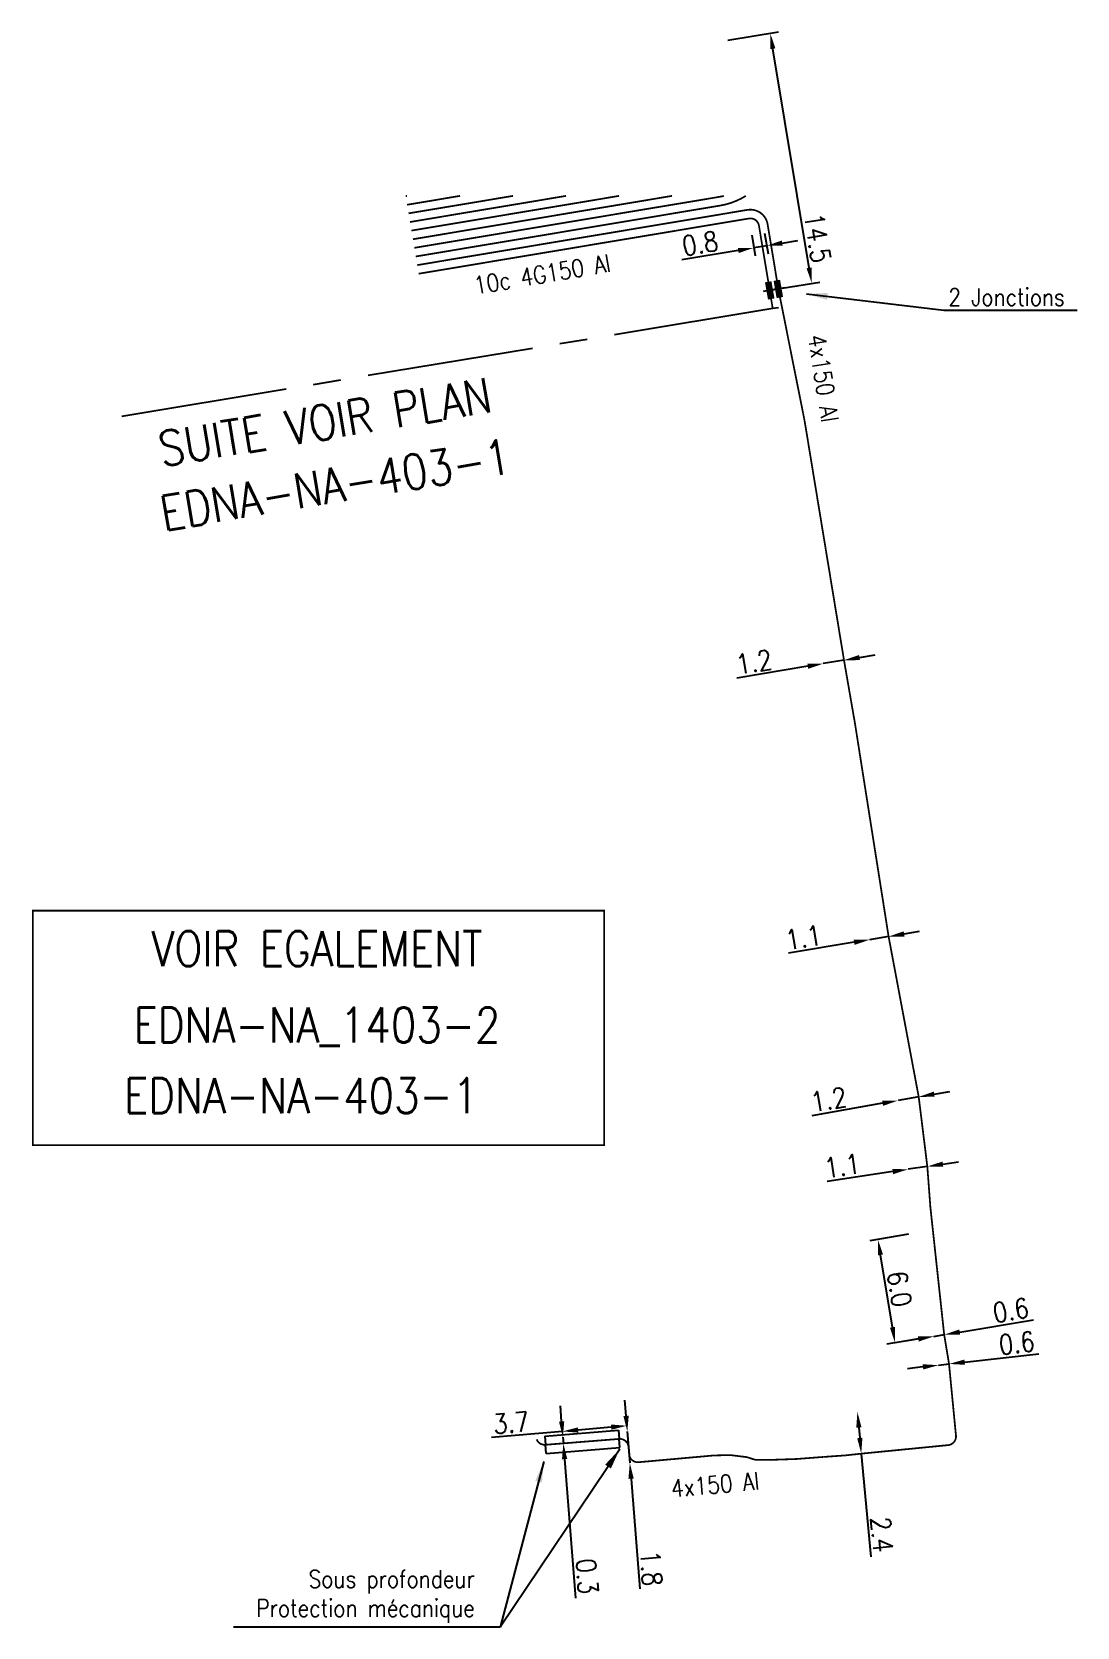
# Model space of a CAD drawing. Header units: millimetres. Extents: x 184994 to 186004, y 128000 to 129009.
# Drawn here: x 185043.2 to 185103, y 128918.2 to 129009.4 of the extents above; entities that cross this region are included whole.
import ezdxf
from ezdxf.enums import TextEntityAlignment as Align

# ---------------------------------------------------------------- set-up
doc = ezdxf.new("R2010")
doc.units = ezdxf.units.MM
doc.header["$PDMODE"] = 34
doc.linetypes.add('B_ST_Al', pattern=[2000, 1000, 1000])
doc.linetypes.add('CENTER2', pattern=[28.575, 19.05, -3.175, 3.175, -3.175])
doc.layers.get('0').update_dxf_attribs({"linetype": 'CONTINUOUS'})
doc.layers.get('Defpoints').update_dxf_attribs({"linetype": 'CONTINUOUS'})
for name, color, linetype in [('B_100', 3, 'CONTINUOUS'), ('B_110', 1, 'CONTINUOUS'), ('B_300', 7, 'CONTINUOUS'), ('B_420', 7, 'CONTINUOUS'), ('B_930', 7, 'CONTINUOUS')]:
    doc.layers.add(name, color=color, linetype=linetype)
doc.styles.get("Standard").update_dxf_attribs({"font": 'romans.shx', "width": 0.85})
doc.dimstyles.get("Standard").update_dxf_attribs({"dimtxt": 1.5, "dimasz": 1.2, "dimexe": 0.625, "dimexo": 0.625, "dimgap": 0.25, "dimtad": 1, "dimdec": 1, "dimzin": 0, "dimdsep": 46, "dimtxsty": 'Standard', "dimcen": -0.5, "dimadec": 0, "dimazin": 0, "dimtfac": 1, "dimtdec": 1, "dimtmove": 0, "dimatfit": 3, "dimfxl": 0, "dimtolj": 1, "dimtzin": 0, "dimarcsym": 0})

msp = doc.modelspace()

# ---------------------------------------------------------------- texts
at = {"layer": 'B_100', "linetype": 'B_ST_Al', "width": 0.85}
msp.add_text('10c 4G150 Al', height=1, rotation=9.64961, dxfattribs=at).set_placement((185072.415, 128995.516), align=Align.MIDDLE)
at = {"layer": 'B_110', "linetype": 'B_ST_Al', "width": 0.85}
for rotation, p in [(278.95299, (185088.506, 128989.57)), (5.24589, (185082.313, 128926.301))]:
    msp.add_text('4x150 Al', height=1, rotation=rotation, dxfattribs=at).set_placement(p, align=Align.MIDDLE)
at = {"layer": 'B_300', "linetype": 'Continuous', "insert": (185095.652, 128994.213), "char_height": 1, "attachment_point": 4}
msp.add_mtext('2 Jonctions', dxfattribs=at)
at = {"layer": 'B_420', "insert": (185068.56, 128919.905), "char_height": 1, "attachment_point": 6}
msp.add_mtext('Sous profondeur\\PProtection mécanique', dxfattribs=at)
at = {"layer": 'B_930', "width": 0.85}
for s, p in [('SUITE VOIR PLAN', (185060.159, 128986.083)), ('EDNA-NA-403-1', (185060.755, 128982.491))]:
    msp.add_text(s, height=2, rotation=9.42182, dxfattribs=at).set_placement(p, align=Align.CENTER)
for s, p in [('VOIR EGALEMENT', (185059.537, 128955.953)), ('EDNA-NA_1403-2', (185059.537, 128951.579)), ('EDNA-NA-403-1', (185058.628, 128947.549))]:
    msp.add_text(s, height=2, dxfattribs=at).set_placement(p, align=Align.CENTER)

# ---------------------------------------------------------------- blocks, each defined once
blk = doc.blocks.new('*D376')
at = {"layer": 'B_110', "color": 0, "linetype": 'Continuous', "lineweight": -2, "transparency": 16777216}
for p, q in [((185089.684, 128973.449), (185088.5, 128973.251)), ((185090.571, 128973.598), (185091.459, 128973.746)), ((185087.612, 128973.102), (185083.553, 128972.423))]:
    blk.add_line(p, q, dxfattribs=at)
at = {"layer": 'B_110', "color": 0, "linetype": 'Continuous', "transparency": 16777216}
for points in [[(185087.588, 128973.25), (185087.637, 128972.954), (185088.5, 128973.251)], [(185090.546, 128973.746), (185090.596, 128973.45), (185089.684, 128973.449)]]:
    blk.add_solid(points, dxfattribs=at)
at = {"layer": 'Defpoints', "color": 0, "linetype": 'Continuous', "transparency": 16777216}
for p in [(185088.5, 128973.251), (185088.5, 128973.251), (185089.684, 128973.449)]:
    blk.add_point(p, dxfattribs=at)
at = {"layer": 'B_110', "color": 0, "linetype": 'Continuous', "transparency": 16777216, "insert": (185084.535, 128973.348), "char_height": 1.125, "attachment_point": 5, "rotation": 9.50377}
blk.add_mtext('\\A1;1.2', dxfattribs=at)
blk = doc.blocks.new('*D377')
at = {"layer": 'B_110', "color": 0, "linetype": 'Continuous', "lineweight": -2, "transparency": 16777216}
for p, q in [((185092.235, 128957.645), (185091.15, 128957.463)), ((185093.122, 128957.794), (185094.01, 128957.943)), ((185090.262, 128957.314), (185086.518, 128956.686))]:
    blk.add_line(p, q, dxfattribs=at)
at = {"layer": 'B_110', "color": 0, "linetype": 'Continuous', "transparency": 16777216}
for points in [[(185093.098, 128957.942), (185093.147, 128957.646), (185092.235, 128957.645)], [(185090.238, 128957.462), (185090.287, 128957.166), (185091.15, 128957.463)]]:
    blk.add_solid(points, dxfattribs=at)
at = {"layer": 'Defpoints', "color": 0, "linetype": 'Continuous', "transparency": 16777216}
for p in [(185092.235, 128957.645), (185091.15, 128957.463), (185091.15, 128957.463)]:
    blk.add_point(p, dxfattribs=at)
at = {"layer": 'B_110', "color": 0, "linetype": 'Continuous', "transparency": 16777216, "insert": (185087.365, 128957.588), "char_height": 1.125, "attachment_point": 5, "rotation": 9.52637}
blk.add_mtext('\\A1;1.1', dxfattribs=at)
blk = doc.blocks.new('*D378')
at = {"layer": 'B_110', "color": 0, "linetype": 'Continuous', "lineweight": -2, "transparency": 16777216}
for p, q in [((185094.844, 128948.631), (185095.73, 128948.787)), ((185091.89, 128948.108), (185087.837, 128947.392)), ((185093.958, 128948.474), (185092.776, 128948.265))]:
    blk.add_line(p, q, dxfattribs=at)
at = {"layer": 'B_110', "color": 0, "linetype": 'Continuous', "transparency": 16777216}
for points in [[(185094.818, 128948.778), (185094.87, 128948.483), (185093.958, 128948.474)], [(185091.864, 128948.256), (185091.916, 128947.961), (185092.776, 128948.265)]]:
    blk.add_solid(points, dxfattribs=at)
at = {"layer": 'Defpoints', "color": 0, "linetype": 'Continuous', "transparency": 16777216}
for p in [(185092.776, 128948.265), (185092.776, 128948.265), (185093.958, 128948.474)]:
    blk.add_point(p, dxfattribs=at)
at = {"layer": 'B_110', "color": 0, "linetype": 'Continuous', "transparency": 16777216, "insert": (185088.81, 128948.325), "char_height": 1.125, "attachment_point": 5, "rotation": 10.02657}
blk.add_mtext('\\A1;1.2', dxfattribs=at)
blk = doc.blocks.new('*D379')
at = {"layer": 'B_110', "color": 0, "linetype": 'Continuous', "lineweight": -2, "transparency": 16777216}
for p, q in [((185092.472, 128944.202), (185088.717, 128943.642)), ((185094.45, 128944.497), (185093.362, 128944.335)), ((185095.34, 128944.63), (185096.23, 128944.763))]:
    blk.add_line(p, q, dxfattribs=at)
at = {"layer": 'B_110', "color": 0, "linetype": 'Continuous', "transparency": 16777216}
for points in [[(185092.45, 128944.351), (185092.494, 128944.054), (185093.362, 128944.335)], [(185095.318, 128944.778), (185095.362, 128944.482), (185094.45, 128944.497)]]:
    blk.add_solid(points, dxfattribs=at)
at = {"layer": 'Defpoints', "color": 0, "linetype": 'Continuous', "transparency": 16777216}
for p in [(185093.362, 128944.335), (185093.362, 128944.335), (185094.45, 128944.497)]:
    blk.add_point(p, dxfattribs=at)
at = {"layer": 'B_110', "color": 0, "linetype": 'Continuous', "transparency": 16777216, "insert": (185089.579, 128944.529), "char_height": 1.125, "attachment_point": 5, "rotation": 8.4826}
blk.add_mtext('\\A1;1.1', dxfattribs=at)
blk = doc.blocks.new('*D380')
at = {"layer": 'B_110', "color": 0, "linetype": 'Continuous', "lineweight": -2, "transparency": 16777216}
for p, q in [((185094.823, 128934.779), (185095.415, 128934.878)), ((185096.303, 128935.025), (185100.52, 128935.727)), ((185093.936, 128934.632), (185093.048, 128934.484))]:
    blk.add_line(p, q, dxfattribs=at)
at = {"layer": 'B_110', "color": 0, "linetype": 'Continuous', "transparency": 16777216}
for points in [[(185096.278, 128935.173), (185096.328, 128934.877), (185095.415, 128934.878)], [(185093.911, 128934.78), (185093.96, 128934.484), (185094.823, 128934.779)]]:
    blk.add_solid(points, dxfattribs=at)
at = {"layer": 'Defpoints', "color": 0, "linetype": 'Continuous', "transparency": 16777216}
for p in [(185095.415, 128934.878), (185094.823, 128934.779), (185094.823, 128934.779)]:
    blk.add_point(p, dxfattribs=at)
at = {"layer": 'B_110', "color": 0, "linetype": 'Continuous', "transparency": 16777216, "insert": (185099.224, 128936.272), "char_height": 1.125, "attachment_point": 5, "rotation": 9.44672}
blk.add_mtext('\\A1;0.6', dxfattribs=at)
blk = doc.blocks.new('*D381')
at = {"layer": 'B_110', "color": 0, "linetype": 'Continuous', "lineweight": -2, "transparency": 16777216}
for p, q in [((185094.201, 128933.034), (185093.307, 128932.932)), ((185095.096, 128933.135), (185095.692, 128933.203)), ((185096.586, 128933.305), (185100.834, 128933.789))]:
    blk.add_line(p, q, dxfattribs=at)
at = {"layer": 'B_110', "color": 0, "linetype": 'Continuous', "transparency": 16777216}
for points in [[(185094.185, 128933.183), (185094.218, 128932.885), (185095.096, 128933.135)], [(185096.569, 128933.454), (185096.603, 128933.156), (185095.692, 128933.203)]]:
    blk.add_solid(points, dxfattribs=at)
at = {"layer": 'Defpoints', "color": 0, "linetype": 'Continuous', "transparency": 16777216}
for p in [(185095.096, 128933.135), (185095.096, 128933.135), (185095.692, 128933.203)]:
    blk.add_point(p, dxfattribs=at)
at = {"layer": 'B_110', "color": 0, "linetype": 'Continuous', "transparency": 16777216, "insert": (185099.567, 128934.399), "char_height": 1.125, "attachment_point": 5, "rotation": 6.49666}
blk.add_mtext('\\A1;0.6', dxfattribs=at)
blk = doc.blocks.new('*D382')
at = {"layer": 'B_110', "color": 0, "linetype": 'Continuous', "lineweight": -2, "transparency": 16777216}
for p, q in [((185090.534, 128929.566), (185090.589, 128928.969)), ((185090.671, 128928.072), (185091.211, 128922.168))]:
    blk.add_line(p, q, dxfattribs=at)
at = {"layer": 'B_110', "color": 0, "linetype": 'Continuous', "transparency": 16777216}
for points in [[(185090.684, 128929.58), (185090.385, 128929.553), (185090.452, 128930.463)], [(185090.738, 128928.982), (185090.44, 128928.955), (185090.671, 128928.072)]]:
    blk.add_solid(points, dxfattribs=at)
at = {"layer": 'Defpoints', "color": 0, "linetype": 'Continuous', "transparency": 16777216}
for p in [(185090.452, 128930.463), (185090.452, 128930.463), (185090.671, 128928.072)]:
    blk.add_point(p, dxfattribs=at)
at = {"layer": 'B_110', "color": 0, "linetype": 'Continuous', "transparency": 16777216, "insert": (185091.847, 128923.443), "char_height": 1.125, "attachment_point": 5, "rotation": 275.22461}
blk.add_mtext('\\A1;2.4', dxfattribs=at)
blk = doc.blocks.new('*D383')
at = {"layer": 'B_110', "color": 0, "linetype": 'Continuous', "lineweight": -2, "transparency": 16777216}
for p, q in [((185073.562, 128929.478), (185073.533, 128929.813)), ((185076.363, 128929.59), (185074.47, 128929.425)), ((185077.248, 128929.8), (185077.218, 128930.135)), ((185073.574, 128929.346), (185069.52, 128928.992))]:
    blk.add_line(p, q, dxfattribs=at)
at = {"layer": 'B_110', "color": 0, "linetype": 'Continuous', "transparency": 16777216}
for points in [[(185074.457, 128929.574), (185074.483, 128929.275), (185073.574, 128929.346)], [(185076.35, 128929.739), (185076.376, 128929.441), (185077.259, 128929.668)]]:
    blk.add_solid(points, dxfattribs=at)
at = {"layer": 'Defpoints', "color": 0, "linetype": 'Continuous', "transparency": 16777216}
for p in [(185073.574, 128929.346), (185073.603, 128929.011), (185077.289, 128929.333)]:
    blk.add_point(p, dxfattribs=at)
at = {"layer": 'B_110', "color": 0, "linetype": 'Continuous', "transparency": 16777216, "insert": (185070.639, 128929.843), "char_height": 1.125, "attachment_point": 5, "rotation": 4.99527}
blk.add_mtext('\\A1;3.7', dxfattribs=at)
blk = doc.blocks.new('*D384')
at = {"layer": 'B_110', "color": 0, "linetype": 'Continuous', "lineweight": -2, "transparency": 16777216}
for p, q in [((185077.217, 128930.23), (185077.146, 128931.127)), ((185077.289, 128929.333), (185077.431, 128927.539)), ((185077.502, 128926.641), (185078.002, 128920.344))]:
    blk.add_line(p, q, dxfattribs=at)
at = {"layer": 'B_110', "color": 0, "linetype": 'Continuous', "transparency": 16777216}
for points in [[(185077.367, 128930.242), (185077.068, 128930.218), (185077.289, 128929.333)], [(185077.652, 128926.653), (185077.353, 128926.63), (185077.431, 128927.539)]]:
    blk.add_solid(points, dxfattribs=at)
at = {"layer": 'Defpoints', "color": 0, "linetype": 'Continuous', "transparency": 16777216}
for p in [(185077.289, 128929.333), (185077.431, 128927.539), (185077.431, 128927.539)]:
    blk.add_point(p, dxfattribs=at)
at = {"layer": 'B_110', "color": 0, "linetype": 'Continuous', "transparency": 16777216, "insert": (185078.661, 128921.521), "char_height": 1.125, "attachment_point": 5, "rotation": 274.53744}
blk.add_mtext('\\A1;1.8', dxfattribs=at)
blk = doc.blocks.new('*D385')
at = {"layer": 'B_110', "color": 0, "linetype": 'Continuous', "lineweight": -2, "transparency": 16777216}
for p, q in [((185073.532, 128929.908), (185073.461, 128930.805)), ((185073.136, 128928.974), (185073.136, 128928.974)), ((185073.163, 128928.625), (185073.163, 128928.625)), ((185073.603, 128929.011), (185073.631, 128928.662)), ((185073.702, 128927.765), (185074.333, 128919.807))]:
    blk.add_line(p, q, dxfattribs=at)
at = {"layer": 'B_110', "color": 0, "linetype": 'Continuous', "transparency": 16777216}
for points in [[(185073.681, 128929.92), (185073.382, 128929.896), (185073.603, 128929.011)], [(185073.851, 128927.777), (185073.552, 128927.753), (185073.631, 128928.662)]]:
    blk.add_solid(points, dxfattribs=at)
at = {"layer": 'Defpoints', "color": 0, "linetype": 'Continuous', "transparency": 16777216}
for p in [(185073.603, 128929.011), (185073.603, 128929.011), (185073.631, 128928.662)]:
    blk.add_point(p, dxfattribs=at)
at = {"layer": 'B_110', "color": 0, "linetype": 'Continuous', "transparency": 16777216, "insert": (185074.987, 128921.052), "char_height": 1.125, "attachment_point": 5, "rotation": 274.53744}
blk.add_mtext('\\A1;0.3', dxfattribs=at)
blk = doc.blocks.new('*D386')
at = {"layer": 'B_110', "color": 0, "linetype": 'Continuous', "lineweight": -2, "transparency": 16777216}
for p, q in [((185093.375, 128940.621), (185091.158, 128940.252)), ((185092.457, 128935.298), (185091.768, 128939.441)), ((185094.36, 128934.702), (185092.143, 128934.333))]:
    blk.add_line(p, q, dxfattribs=at)
at = {"layer": 'B_110', "color": 0, "linetype": 'Continuous', "transparency": 16777216}
for points in [[(185091.916, 128939.466), (185091.62, 128939.417), (185091.62, 128940.329)], [(185092.605, 128935.323), (185092.31, 128935.274), (185092.605, 128934.41)]]:
    blk.add_solid(points, dxfattribs=at)
at = {"layer": 'Defpoints', "color": 0, "linetype": 'Continuous', "transparency": 16777216}
for p in [(185091.62, 128940.329), (185093.837, 128940.698), (185094.822, 128934.779)]:
    blk.add_point(p, dxfattribs=at)
at = {"layer": 'B_110', "color": 0, "linetype": 'Continuous', "transparency": 16777216, "insert": (185092.853, 128937.493), "char_height": 1.125, "attachment_point": 5, "rotation": 279.44672}
blk.add_mtext('\\A1;6.0', dxfattribs=at)
blk = doc.blocks.new('*D540')
at = {"layer": 'B_100', "color": 0, "linetype": 'Continuous', "lineweight": -2, "transparency": 16777216}
for p, q in [((185085.144, 128997.873), (185085.341, 128996.689)), ((185083.636, 128996.881), (185080.402, 128996.344)), ((185084.404, 128997.75), (185084.601, 128996.566)), ((185085.264, 128997.151), (185084.524, 128997.028)), ((185086.152, 128997.299), (185087.039, 128997.446))]:
    blk.add_line(p, q, dxfattribs=at)
at = {"layer": 'B_100', "color": 0, "linetype": 'Continuous', "transparency": 16777216}
for points in [[(185083.611, 128997.029), (185083.661, 128996.733), (185084.524, 128997.028)], [(185086.127, 128997.447), (185086.176, 128997.151), (185085.264, 128997.151)]]:
    blk.add_solid(points, dxfattribs=at)
at = {"layer": 'Defpoints', "color": 0, "linetype": 'Continuous', "transparency": 16777216}
for p in [(185084.327, 128998.213), (185085.067, 128998.336), (185084.524, 128997.028)]:
    blk.add_point(p, dxfattribs=at)
at = {"layer": 'B_100', "color": 0, "linetype": 'Continuous', "transparency": 16777216, "insert": (185081.452, 128997.279), "char_height": 1.125, "attachment_point": 5, "rotation": 9.42268}
blk.add_mtext('\\A1;0.8', dxfattribs=at)
blk = doc.blocks.new('*D541')
at = {"layer": 'B_100', "color": 0, "linetype": 'Continuous', "lineweight": -2, "transparency": 16777216}
for p, q in [((185083.029, 129008.897), (185085.928, 129009.378)), ((185087.692, 128995.885), (185085.613, 129008.413)), ((185086.143, 128994.715), (185088.302, 128995.073))]:
    blk.add_line(p, q, dxfattribs=at)
at = {"layer": 'B_100', "color": 0, "linetype": 'Continuous', "transparency": 16777216}
for points in [[(185085.761, 129008.438), (185085.465, 129008.389), (185085.466, 129009.301)], [(185087.84, 128995.909), (185087.544, 128995.86), (185087.84, 128994.997)]]:
    blk.add_solid(points, dxfattribs=at)
at = {"layer": 'Defpoints', "color": 0, "linetype": 'Continuous', "transparency": 16777216}
for p in [(185082.567, 129008.82), (185085.466, 129009.301), (185085.681, 128994.638)]:
    blk.add_point(p, dxfattribs=at)
at = {"layer": 'B_100', "color": 0, "linetype": 'Continuous', "transparency": 16777216, "insert": (185088.169, 128997.593), "char_height": 1.125, "attachment_point": 5, "rotation": 279.42182}
blk.add_mtext('\\A1;14.5', dxfattribs=at)
blk = doc.blocks.new('B_300_04')
at = {"color": 0, "linetype": 'Continuous'}
blk.add_line((0, 0.375), (0, -0.375), dxfattribs=at)
blk.add_solid([(-0.5, 0.188), (-0.5, -0.188), (0.5, 0.188), (0.5, -0.188)], dxfattribs=at)
at = {"color": 0, "linetype": 'Continuous', "width": 0.75, "flags": 3}
for tag, p in [('DEF_LEG', (0, -4.25)), ('DEF_COUP', (0.041, -6.327)), ('DEF_TYPE', (0, -8.25))]:
    blk.add_attdef(tag, text='', height=1.2, dxfattribs=at).set_placement(p, align=Align.MIDDLE)

# ---------------------------------------------------------------- dimensions: what is measured, and where the dimension line sits
at = {"layer": 'B_100', "linetype": 'Continuous'}
for base, p1, p2, angle, picture, middle in [((185085.466, 129009.301), (185085.681, 128994.638), (185082.567, 129008.82), 279.42182, '*D541', (185087.429, 128997.471)), ((185084.524, 128997.028), (185085.067, 128998.336), (185084.327, 128998.213), 9.42268, '*D540', (185081.575, 128996.539))]:
    dim = msp.add_linear_dim(base=base, p1=p1, p2=p2, angle=angle, dimstyle='Standard', override={"dimscale": 0.75}, dxfattribs=at)
    dim.commit()
    dim.dimension.update_dxf_attribs({"geometry": picture, "text_midpoint": middle, "dimtype": 160})
at = {"layer": 'B_110', "linetype": 'Continuous'}
for base, p1, p2, angle, picture, middle in [((185088.5, 128973.251), (185089.684, 128973.449), (185088.5, 128973.251), 9.50377, '*D376', (185084.659, 128972.608)), ((185091.15, 128957.463), (185092.235, 128957.645), (185091.15, 128957.463), 9.52637, '*D377', (185087.489, 128956.849)), ((185092.776, 128948.265), (185093.958, 128948.474), (185092.776, 128948.265), 10.02657, '*D378', (185088.941, 128947.587)), ((185093.362, 128944.335), (185094.45, 128944.497), (185093.362, 128944.335), 8.4826, '*D379', (185089.69, 128943.787)), ((185091.62, 128940.329), (185094.822, 128934.779), (185093.837, 128940.698), 279.44672, '*D386', (185092.113, 128937.37)), ((185094.823, 128934.779), (185095.415, 128934.878), (185094.823, 128934.779), 9.44672, '*D380', (185099.347, 128935.532)), ((185095.096, 128933.135), (185095.692, 128933.203), (185095.096, 128933.135), 6.49666, '*D381', (185099.652, 128933.654)), ((185073.574, 128929.346), (185077.289, 128929.333), (185073.603, 128929.011), 4.99527, '*D383', (185070.705, 128929.095)), ((185073.6029, 128929.0108), (185073.6306, 128928.6619), (185073.6029, 128929.0108), 274.53744, '*D385', (185074.2392, 128920.993)), ((185077.431, 128927.539), (185077.289, 128929.333), (185077.431, 128927.539), 94.53744, '*D384', (185077.913, 128921.461)), ((185090.452, 128930.463), (185090.671, 128928.072), (185090.452, 128930.463), 275.22461, '*D382', (185091.1, 128923.375))]:
    dim = msp.add_linear_dim(base=base, p1=p1, p2=p2, angle=angle, dimstyle='Standard', override={"dimscale": 0.75}, dxfattribs=at)
    dim.commit()
    dim.dimension.update_dxf_attribs({"geometry": picture, "text_midpoint": middle, "dimtype": 160})

# ---------------------------------------------------------------- linework, layer by layer
at = {"layer": 'B_100', "linetype": 'B_ST_Al', "const_width": 0.1, "flags": 128}
for points in [[(185064.855, 128998.507), (185073.785, 129000)], [(185064.938, 128998.014), (185076.818, 129000)], [(185065.02, 128997.521), (185079.85, 129000)]]:
    msp.add_lwpolyline(points, dxfattribs=at)
for points in [[(185065.103, 128997.028), (185082.524, 128999.94, 0.020778), (185082.809, 129000, 0.020778)], [(185065.35, 128995.548), (185084.245, 128998.707, -0.414562), (185084.82, 128998.296), (185085.434, 128994.597), (185085.604, 128993.571)]]:
    msp.add_lwpolyline(points, format="xyb", dxfattribs=at)
at = {"layer": 'B_110', "linetype": 'B_ST_Al', "const_width": 0.1, "flags": 128}
for points in [[(185064.608, 128999.987), (185064.688, 129000)], [(185064.691, 128999.493), (185067.721, 129000)], [(185064.773, 128999), (185070.753, 129000)]]:
    msp.add_lwpolyline(points, dxfattribs=at)
for points in [[(185065.185, 128996.535), (185082.607, 128999.447, 0.098522), (185084.067, 129000, 0.098522)], [(185065.268, 128996.041), (185084.162, 128999.2, -0.414562), (185085.314, 128998.378), (185085.927, 128994.679), (185087.427, 128987.15, -0.001785), (185087.428, 128987.147), (185089.683, 128973.451, 0.002137), (185089.684, 128973.447), (185090.312, 128969.829, -0.003805), (185090.313, 128969.821), (185092.234, 128957.652, 0.007284), (185092.236, 128957.638), (185093.955, 128948.489, -0.015632), (185093.96, 128948.458), (185094.448, 128944.509, -0.012073), (185094.451, 128944.485), (185094.621, 128942.221, -0.012841), (185094.622, 128942.195), (185095.414, 128934.878), (185095.689, 128933.22, -0.016981), (185095.693, 128933.186), (185096.089, 128929.107, -0.413819), (185095.64, 128928.561), (185090.673, 128928.073, 0.002554), (185090.668, 128928.072), (185089.748, 128927.972, -0.009742), (185089.729, 128927.971), (185088.497, 128927.885, 0.001875), (185088.493, 128927.885), (185086.983, 128927.769, -0.01069), (185086.961, 128927.767), (185085.651, 128927.723, -0.007123), (185085.636, 128927.723), (185084.699, 128927.717, -0.078446), (185084.545, 128927.741), (185084.17, 128927.86, 0.046002), (185084.08, 128927.88), (185083.221, 128927.987, 0.03651), (185083.148, 128927.99), (185082.263, 128927.971, 0.016804), (185082.23, 128927.969), (185077.934, 128927.584, -0.41721), (185077.391, 128928.042), (185077.358, 128928.456, 0.414214), (185076.82, 128928.915), (185073.631, 128928.662), (185072.604, 128928.58, -0.327538), (185072.101, 128928.892)]]:
    msp.add_lwpolyline(points, format="xyb", dxfattribs=at)
at = {"layer": 'B_420', "color": 7, "linetype": 'CONTINUOUS'}
for p, q in [((185072.565, 128929.079), (185076.781, 128929.413)), ((185076.781, 128929.413), (185076.82, 128928.915)), ((185072.565, 128929.079), (185072.604, 128928.58)), ((185072.644, 128928.082), (185072.604, 128928.58)), ((185076.86, 128928.417), (185076.82, 128928.915)), ((185072.644, 128928.082), (185076.86, 128928.417))]:
    msp.add_line(p, q, dxfattribs=at)
at = {"layer": 'B_930', "linetype": 'CENTER2', "ltscale": 0.5, "flags": 128}
msp.add_lwpolyline([(185048.368, 128987.404), (185085.604, 128993.571), (185085.929, 128993.625)], dxfattribs=at)
at = {"layer": 'B_930', "const_width": 0.1}
msp.add_lwpolyline([(185043.277, 128959.124), (185075.966, 128959.124), (185075.966, 128945.717), (185043.277, 128945.717)], close=True, dxfattribs=at)

# ---------------------------------------------------------------- block references
at = {"layer": 'B_300', "rotation": 280.0229479724171}
for p in [(185085.434, 128994.597), (185085.927, 128994.679)]:
    msp.add_blockref('B_300_04', p, dxfattribs=at)

msp.set_redraw_order([(e.dxf.handle, doc.entitydb.next_handle()) for e in msp.query("TEXT MTEXT ATTDEF DIMENSION ARC_DIMENSION")])  # texts and dimensions are drawn at this point

# ---------------------------------------------------------------- leaders
at = {"layer": 'B_300', "linetype": 'Continuous', "annotation_type": 0, "has_hookline": 1, "hookline_direction": 0, "text_width": 7.367}
msp.add_leader([(185087.537, 128994.394), (185095.402, 128993.463)], dimstyle='Standard', dxfattribs=at)
at = {"layer": 'B_420', "annotation_type": 0, "has_hookline": 1, "hookline_direction": 1, "text_width": 13.802}
msp.add_leader([(185072.519, 128927.632), (185070.01, 128918.155), (185068.81, 128918.155)], dimstyle='Standard', dxfattribs=at)
at = {"layer": 'B_420'}
msp.add_leader([(185076.854, 128928.33), (185070.01, 128918.155)], dimstyle='Standard', dxfattribs=at)

doc.saveas('drawing.dxf')
